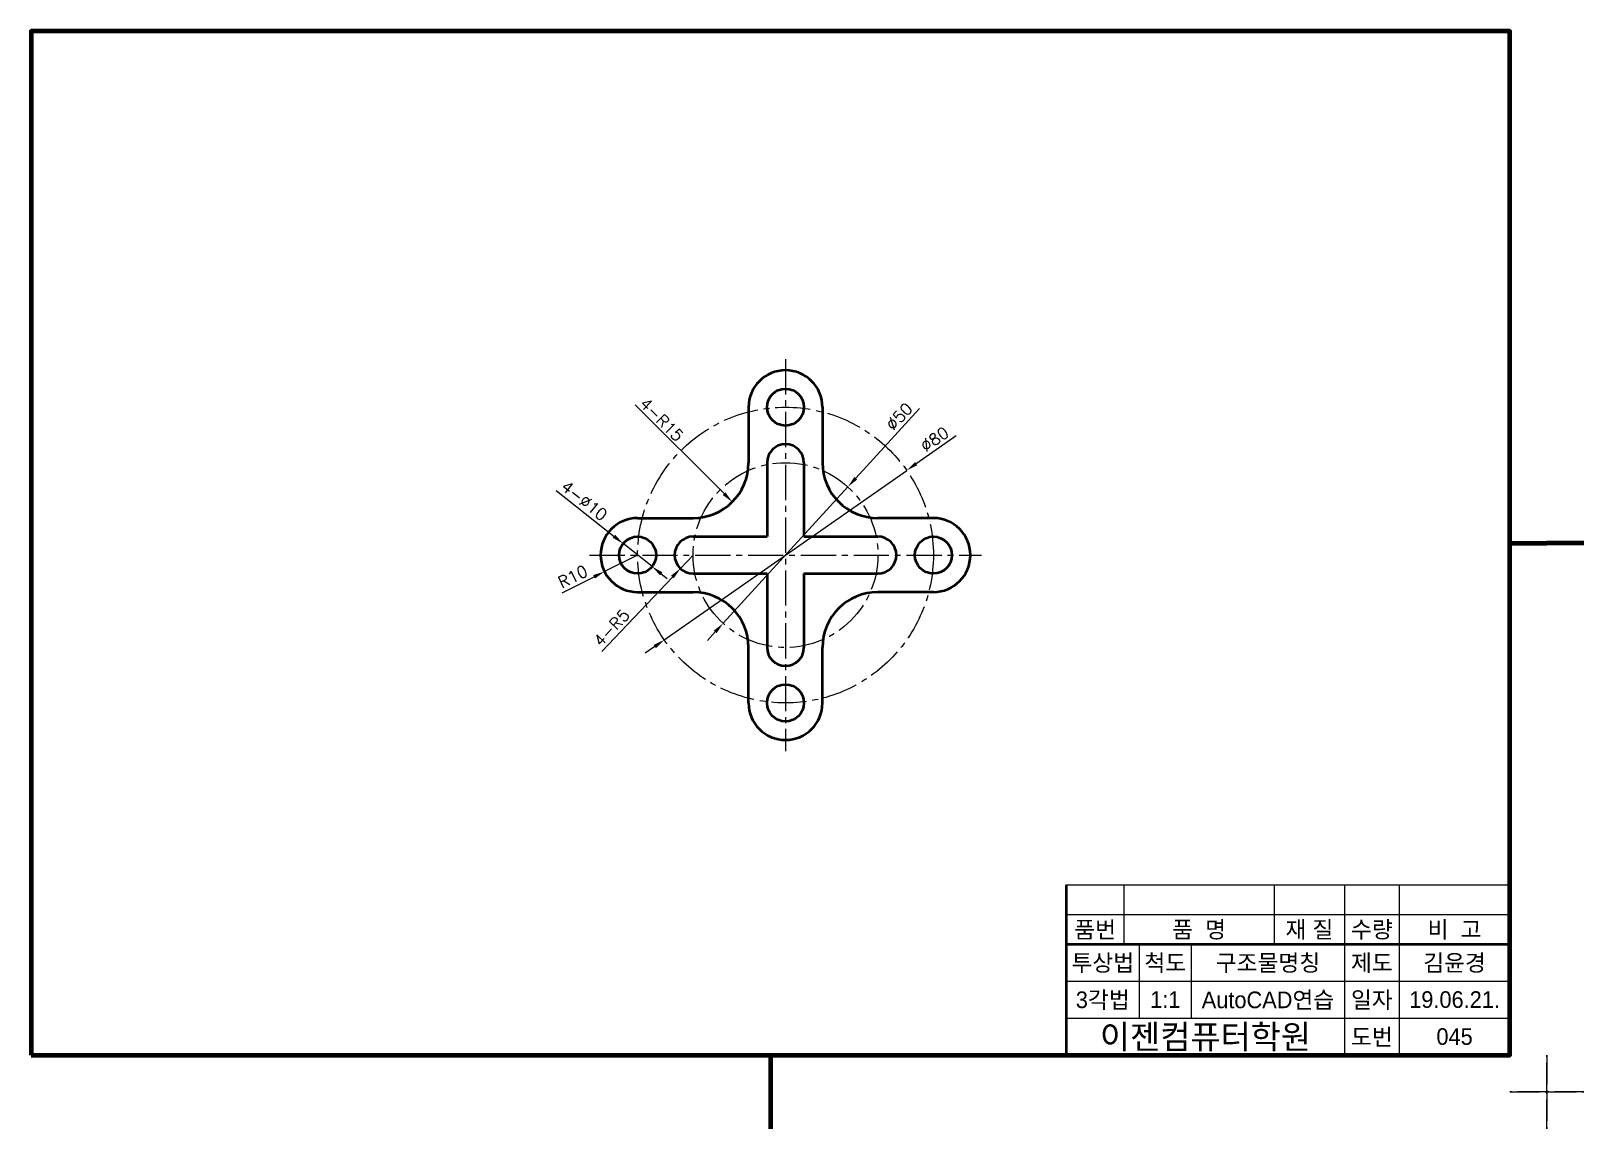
# Model space of a CAD drawing. Header units: millimetres. Extents: x 0 to 4210, y 0 to 2980.
# Drawn here: x 1690 to 2110, y 1178 to 1475 of the extents above; entities that cross this region are included whole.
import ezdxf
from ezdxf.enums import TextEntityAlignment as Align

# ---------------------------------------------------------------- set-up
doc = ezdxf.new("R2010")
doc.units = ezdxf.units.MM
doc.linetypes.add('CENTER2', pattern=[28.575, 19.05, -3.175, 3.175, -3.175])
doc.linetypes.add('PHANTOM2', pattern=[31.75, 15.875, -3.175, 3.175, -3.175, 3.175, -3.175])
for name, color, linetype, lineweight in [('가는선', 1, 'Continuous', 13), ('구분선', 1, 'PHANTOM2', 13), ('문자', 2, 'Continuous', 20), ('외곽선', 4, 'Continuous', 70), ('외형선', 3, 'Continuous', 40), ('중심선', 1, 'CENTER2', 13), ('치수선', 1, 'Continuous', 13)]:
    doc.layers.add(name, color=color, linetype=linetype, lineweight=lineweight)
doc.styles.get("Standard").update_dxf_attribs({"font": 'romans.shx'})
doc.styles.add('한글', font='')
doc.styles.get('한글').set_extended_font_data('Gulim')

msp = doc.modelspace()

# ---------------------------------------------------------------- texts
at = {"layer": '문자', "ltscale": 0.5}
for s, rotation, p in [('4-R15', 315, (1854.36, 1373.85)), ('∅50', 47.5608, (1923.25, 1366.65)), ('∅80', 34.9703, (1931.96, 1360.97)), ('4-∅10', 321.5468, (1833.06, 1351.18)), ('R10', 26.4744, (1833.54, 1324.17)), ('4-R5', 46.6259, (1844.11, 1308.22))]:
    msp.add_text(s, height=3.15, rotation=rotation, dxfattribs=at).set_placement(p)
at = {"layer": '문자', "ltscale": 0.5, "style": '한글'}
for s, height, p in [('품번', 4.5, (1977.79, 1232)), ('품  명', 4.5, (2005.9, 1232)), ('재 질', 4.5, (2035.75, 1232)), ('수량', 4.5, (2052.64, 1232)), ('비  고', 4.5, (2075.01, 1232)), ('투상법', 4.5, (1979.86, 1223)), ('척도', 4.5, (1996.76, 1223)), ('구조물명칭', 4.5, (2024.54, 1223)), ('제도', 4.5, (2052.64, 1223)), ('김윤경', 4.5, (2075.01, 1223)), ('3각법', 4.5, (1979.86, 1213)), ('1:1', 4.5, (1996.76, 1213)), ('AutoCAD연습', 4.5, (2024.54, 1213)), ('일자', 4.5, (2052.64, 1213)), ('19.06.21.', 4.5, (2075.01, 1213)), ('이젠컴퓨터학원', 6.5, (2007.64, 1203)), ('도번', 4.5, (2052.64, 1203)), ('045', 4.5, (2075.01, 1203))]:
    msp.add_text(s, height=height, dxfattribs=at).set_placement(p, align=Align.MIDDLE)

# ---------------------------------------------------------------- linework, layer by layer
at = {"layer": '가는선', "ltscale": 0.5}
for p, q in [((1970, 1244), (2090, 1244)), ((1985.58, 1244), (1985.58, 1228)), ((2026.22, 1244), (2026.22, 1228)), ((2045.27, 1244), (2045.27, 1198)), ((2060.01, 1244), (2060.01, 1198)), ((1970, 1236), (2090, 1236)), ((1989.73, 1228), (1989.73, 1208)), ((2003.8, 1228), (2003.8, 1208)), ((1970, 1218), (2090, 1218)), ((1970, 1208), (2090, 1208))]:
    msp.add_line(p, q, dxfattribs=at)
at = {"layer": '구분선', "ltscale": 0.5}
for points in [[(2090, 1188), (2100, 1188), (2100, 1198)], [(2090, 1188), (2100, 1188), (2100, 1198)], [(2100, 1198), (2100, 1188), (2110, 1188)], [(2100, 1198), (2100, 1188), (2110, 1188)], [(2100, 1198), (2100, 1188), (2110, 1188)], [(2100, 1198), (2100, 1188), (2110, 1188)], [(2100, 1178), (2100, 1188), (2090, 1188)], [(2110, 1188), (2100, 1188), (2100, 1178)], [(2110, 1188), (2100, 1188), (2100, 1178)]]:
    msp.add_lwpolyline(points, dxfattribs=at)
at = {"layer": '외곽선', "ltscale": 0.5}
for p, q in [((2090, 1336.5), (2100, 1336.5)), ((2110, 1336.5), (2100, 1336.5)), ((2110, 1336.5), (2100, 1336.5)), ((2090, 1198), (2090, 1244)), ((1890, 1198), (1890, 1188)), ((1890, 1198), (1890, 1188)), ((1890, 1188), (1890, 1178))]:
    msp.add_line(p, q, dxfattribs=at)
msp.add_lwpolyline([(1690, 1198), (2090, 1198), (2090, 1475), (1690, 1475)], close=True, dxfattribs=at)
at = {"layer": '외형선', "ltscale": 0.5}
for p, q in [((1884.05, 1373.24), (1884.05, 1358.24)), ((1904.05, 1373.24), (1904.05, 1358.24)), ((1889.05, 1358.24), (1889.05, 1338.24)), ((1899.05, 1358.24), (1899.05, 1338.24)), ((1854.05, 1343.24), (1869.05, 1343.24)), ((1934.05, 1343.24), (1919.05, 1343.24)), ((1869.05, 1338.24), (1889.05, 1338.24)), ((1899.05, 1338.24), (1919.05, 1338.24)), ((1869.05, 1328.24), (1889.05, 1328.24)), ((1889.05, 1328.24), (1889.05, 1308.24)), ((1899.05, 1328.24), (1899.05, 1308.24)), ((1899.05, 1328.24), (1919.05, 1328.24)), ((1854.05, 1323.24), (1869.05, 1323.24)), ((1934.05, 1323.24), (1919.05, 1323.24)), ((1884.05, 1293.24), (1884.05, 1308.24)), ((1904.05, 1293.24), (1904.05, 1308.24)), ((1970, 1244), (1970, 1236)), ((1970, 1236), (1970, 1228)), ((1970, 1228), (2090, 1228)), ((1970, 1228), (1970, 1208)), ((1970, 1208), (1970, 1198))]:
    msp.add_line(p, q, dxfattribs=at)
for centre in [(1894.05, 1373.24), (1854.05, 1333.24), (1934.05, 1333.24), (1894.05, 1293.24)]:
    msp.add_circle(centre, 5, dxfattribs=at)
for centre, radius, start, end in [((1894.05, 1373.24), 10, 0, 180), ((1894.05, 1358.24), 5, 0, 180), ((1869.05, 1358.24), 15, 270, 0), ((1919.05, 1358.24), 15, 180, 270), ((1854.05, 1333.24), 10, 90, 270), ((1934.05, 1333.24), 10, 270, 90), ((1869.05, 1333.24), 5, 90, 270), ((1919.05, 1333.24), 5, 270, 90), ((1869.05, 1308.24), 15, 0, 90), ((1919.05, 1308.24), 15, 90, 180), ((1894.05, 1308.24), 5, 180, 0), ((1894.05, 1293.24), 10, 180, 0)]:
    msp.add_arc(centre, radius, start, end, dxfattribs=at)
at = {"layer": '중심선', "ltscale": 0.5}
for p, q in [((1894.05, 1386.24), (1894.05, 1280.24)), ((1841.05, 1333.24), (1947.05, 1333.24))]:
    msp.add_line(p, q, dxfattribs=at)
for radius in [40, 25]:
    msp.add_circle((1894.05, 1333.24), radius, dxfattribs=at)
at = {"layer": '치수선', "ltscale": 0.5}
for p, q in [((1853.4, 1373.89), (1877.43, 1349.86)), ((1930.33, 1372.92), (1913.05, 1354.01)), ((1940.24, 1365.54), (1929.41, 1357.97)), ((1861.27, 1310.31), (1926.83, 1356.16)), ((1832.01, 1350.74), (1847.67, 1338.3)), ((1877.18, 1314.79), (1910.92, 1351.69)), ((1857.97, 1330.13), (1850.14, 1336.35)), ((1854.05, 1333.24), (1845.1, 1328.78)), ((1869.05, 1333.24), (1865.62, 1329.6)), ((1833.64, 1323.07), (1842.28, 1327.37)), ((1844.38, 1307.12), (1863.46, 1327.31)), ((1860.44, 1328.17), (1862.02, 1326.91)), ((1875.06, 1312.46), (1872.93, 1310.14)), ((1858.69, 1308.5), (1856.11, 1306.7))]:
    msp.add_line(p, q, dxfattribs=at)
for points in [[(1929.11, 1358.4), (1929.71, 1357.54), (1926.83, 1356.16)], [(1912.66, 1354.37), (1913.44, 1353.66), (1910.92, 1351.69)], [(1877.8, 1350.23), (1877.06, 1349.49), (1879.66, 1347.63)], [(1848, 1338.72), (1847.34, 1337.89), (1850.14, 1336.35)], [(1842.05, 1327.84), (1842.52, 1326.9), (1845.1, 1328.78)], [(1860.76, 1328.58), (1860.11, 1327.76), (1857.97, 1330.13)], [(1863.07, 1327.67), (1863.84, 1326.95), (1865.62, 1329.6)], [(1874.67, 1312.82), (1875.44, 1312.11), (1877.18, 1314.79)], [(1858.39, 1308.94), (1858.99, 1308.07), (1861.27, 1310.31)]]:
    msp.add_solid(points, dxfattribs=at)

msp.set_redraw_order([(e.dxf.handle, doc.entitydb.next_handle()) for e in msp.query("TEXT MTEXT ATTDEF DIMENSION ARC_DIMENSION")])  # texts and dimensions are drawn at this point

doc.saveas('drawing.dxf')
